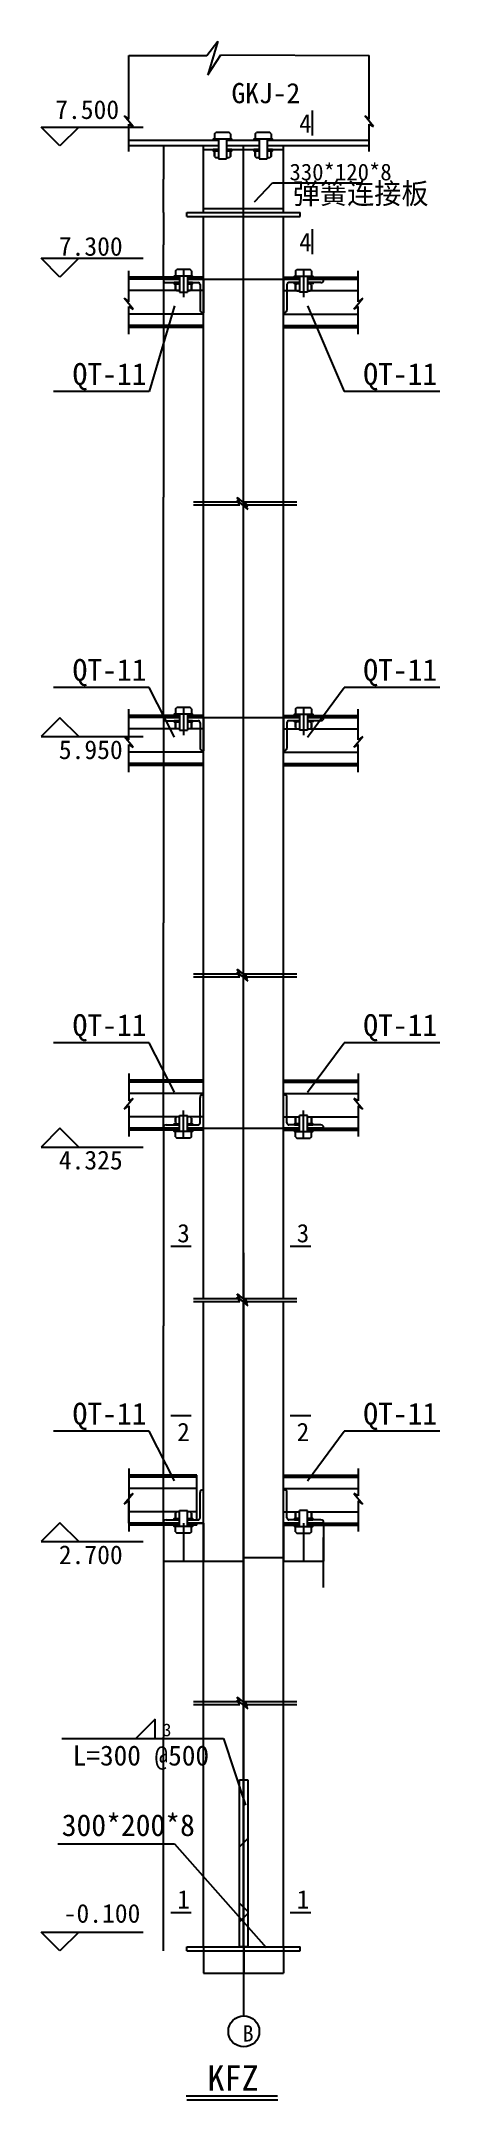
# Model space of a CAD drawing. Header units: metres. Extents: x 1551 to 37884, y 3562 to 29485.
# Drawn here: x 1551 to 6327, y 3595 to 28243 of the extents above; entities that cross this region are included whole.
import ezdxf

# ---------------------------------------------------------------- set-up
doc = ezdxf.new("R2010")
doc.units = ezdxf.units.M
for name, color, linetype in [('DOTE', 1, 'Continuous'), ('PUB_DIM', 3, 'Continuous'), ('PUB_TEXT', 7, 'Continuous'), ('其它', 1, 'Continuous'), ('柱', 5, 'Continuous'), ('梁', 6, 'Continuous'), ('连接板', 3, 'Continuous')]:
    doc.layers.add(name, color=color, linetype=linetype)
doc.dimstyles.get("Standard").update_dxf_attribs({"dimtxt": 2.5, "dimasz": 2.5, "dimexe": 1.25, "dimexo": 0.625, "dimtad": 1, "dimcen": 2.5, "dimazin": 3, "dimtfac": 1, "dimtmove": 0, "dimatfit": 3})

msp = doc.modelspace()

# ---------------------------------------------------------------- texts
at = {"layer": 'PUB_DIM'}
for s, p in [('7.500', (1719.78, 27311.24)), ('7.300', (1762.79, 25674.03)), ('5.950', (1762.79, 19647.45)), ('4.325', (1762.79, 14733.54)), ('2.700', (1762.79, 10008.25)), ('-0.100', (1821.18, 5714.67))]:
    msp.add_text(s, height=225, dxfattribs=at).set_placement(p)
at = {"layer": 'PUB_TEXT'}
for s, height, p in [('GKJ-2', 242.04, (3831.03, 27500.39)), ('4', 220.03, (4641.96, 27148.24)), ('330*120*8', 200, (4525.75, 26576.64)), ('弹簧连接板', 250, (4566.91, 26294.44)), ('4', 220.03, (4641.96, 25727.79)), ('QT-11', 260.44, (1927.36, 24128.21)), ('QT-11', 260.44, (5409.82, 24128.21)), ('QT-11', 260.44, (1927.36, 20584.71)), ('QT-11', 260.44, (5409.82, 20584.71)), ('QT-11', 260.44, (1927.36, 16332.45)), ('QT-11', 260.44, (5409.82, 16332.45)), ('3', 220.03, (3182, 13861.49)), ('3', 220.03, (4612.71, 13861.49)), ('QT-11', 260.44, (1927.36, 11679.95)), ('QT-11', 260.44, (5409.82, 11679.95)), ('2', 220.03, (3182, 11481.41)), ('2', 220.03, (4612.71, 11481.41)), ('3', 152.59, (3007.17, 7947.48)), ('L=300 @500', 240, (1929.86, 7597.18)), ('300*200*8', 260.44, (1797.79, 6752.99)), ('1', 220.03, (3182, 5884.83)), ('1', 220.03, (4612.71, 5884.83)), ('B', 194.6, (3963.83, 4292.52)), ('KFZ', 302.02, (3541.53, 3705.57))]:
    msp.add_text(s, height=height, dxfattribs=at).set_placement(p)

# ---------------------------------------------------------------- blocks, each defined once
blk = doc.blocks.new('_CLOSEDFILLED')
at = {"color": 0, "linetype": 'BYBLOCK'}
blk.add_solid([(-1, 0), (0, 0), (-1, 0)], dxfattribs=at)
blk = doc.blocks.new('*D1')
for p, q in [((3015.07, 26992.76), (3015.07, 26592.76)), ((3014.82, 26592.76), (3014.57, 26592.76)), ((3015.07, 26192.76), (3015.07, 26592.76)), ((3015.07, 26592.76), (3015.07, 26592.76)), ((3015.32, 26592.76), (3015.57, 26592.76))]:
    blk.add_line(p, q)
at = {"layer": 'Defpoints'}
for p in [(3015.07, 26992.76), (3015.07, 26592.76), (3015.07, 26192.76)]:
    blk.add_point(p, dxfattribs=at)
at = {"layer": 'PUB_DIM', "xscale": 0.25, "yscale": 0.25}
blk.add_blockref('_CLOSEDFILLED', (3015.07, 26592.76), dxfattribs=at)
at = {"layer": 'PUB_DIM', "xscale": 0.25, "yscale": 0.25, "rotation": 180}
blk.add_blockref('_CLOSEDFILLED', (3015.07, 26592.76), dxfattribs=at)
at = {"layer": 'PUB_DIM', "insert": (3015.07, 26593.885), "char_height": 1, "attachment_point": 5}
blk.add_mtext('100', dxfattribs=at)
blk = doc.blocks.new('*D2')
for p, q in [((3015.07, 26192.76), (3015.07, 25804.76)), ((3014.82, 25804.76), (3014.57, 25804.76)), ((3015.07, 25416.76), (3015.07, 25804.76)), ((3015.07, 25804.76), (3015.07, 25804.76)), ((3015.32, 25804.76), (3015.57, 25804.76))]:
    blk.add_line(p, q)
at = {"layer": 'Defpoints'}
for p in [(3015.07, 26192.76), (3015.07, 25804.76), (3015.07, 25416.76)]:
    blk.add_point(p, dxfattribs=at)
at = {"layer": 'PUB_DIM', "xscale": 0.25, "yscale": 0.25}
blk.add_blockref('_CLOSEDFILLED', (3015.07, 25804.76), dxfattribs=at)
at = {"layer": 'PUB_DIM', "xscale": 0.25, "yscale": 0.25, "rotation": 180}
blk.add_blockref('_CLOSEDFILLED', (3015.07, 25804.76), dxfattribs=at)
at = {"layer": 'PUB_DIM', "insert": (3015.07, 25805.885), "char_height": 1, "attachment_point": 5}
blk.add_mtext('100', dxfattribs=at)
blk = doc.blocks.new('*D3')
for p, q in [((3015.07, 25416.76), (3015.07, 22781.76)), ((3014.82, 22781.76), (3014.57, 22781.76)), ((3015.07, 20146.76), (3015.07, 22781.76)), ((3015.07, 22781.76), (3015.07, 22781.76)), ((3015.32, 22781.76), (3015.57, 22781.76))]:
    blk.add_line(p, q)
at = {"layer": 'Defpoints'}
for p in [(3015.07, 25416.76), (3015.07, 22781.76), (3015.07, 20146.76)]:
    blk.add_point(p, dxfattribs=at)
at = {"layer": 'PUB_DIM', "xscale": 0.25, "yscale": 0.25}
blk.add_blockref('_CLOSEDFILLED', (3015.07, 22781.76), dxfattribs=at)
at = {"layer": 'PUB_DIM', "xscale": 0.25, "yscale": 0.25, "rotation": 180}
blk.add_blockref('_CLOSEDFILLED', (3015.07, 22781.76), dxfattribs=at)
at = {"layer": 'PUB_DIM', "insert": (3015.07, 22782.885), "char_height": 1, "attachment_point": 5}
blk.add_mtext('1350', dxfattribs=at)
blk = doc.blocks.new('*D4')
for p, q in [((3015.07, 20146.76), (3015.07, 17687.26)), ((3014.82, 17687.26), (3014.57, 17687.26)), ((3015.07, 15227.76), (3015.07, 17687.26)), ((3015.07, 17687.26), (3015.07, 17687.26)), ((3015.32, 17687.26), (3015.57, 17687.26))]:
    blk.add_line(p, q)
at = {"layer": 'Defpoints'}
for p in [(3015.07, 20146.76), (3015.07, 17687.26), (3015.07, 15227.76)]:
    blk.add_point(p, dxfattribs=at)
at = {"layer": 'PUB_DIM', "xscale": 0.25, "yscale": 0.25}
blk.add_blockref('_CLOSEDFILLED', (3015.07, 17687.26), dxfattribs=at)
at = {"layer": 'PUB_DIM', "xscale": 0.25, "yscale": 0.25, "rotation": 180}
blk.add_blockref('_CLOSEDFILLED', (3015.07, 17687.26), dxfattribs=at)
at = {"layer": 'PUB_DIM', "insert": (3015.07, 17688.385), "char_height": 1, "attachment_point": 5}
blk.add_mtext('1625', dxfattribs=at)
blk = doc.blocks.new('*D5')
for p, q in [((3015.07, 15227.76), (3015.07, 12863.26)), ((3014.82, 12863.26), (3014.57, 12863.26)), ((3015.07, 10498.76), (3015.07, 12863.26)), ((3015.07, 12863.26), (3015.07, 12863.26)), ((3015.32, 12863.26), (3015.57, 12863.26))]:
    blk.add_line(p, q)
at = {"layer": 'Defpoints'}
for p in [(3015.07, 15227.76), (3015.07, 12863.26), (3015.07, 10498.76)]:
    blk.add_point(p, dxfattribs=at)
at = {"layer": 'PUB_DIM', "xscale": 0.25, "yscale": 0.25}
blk.add_blockref('_CLOSEDFILLED', (3015.07, 12863.26), dxfattribs=at)
at = {"layer": 'PUB_DIM', "xscale": 0.25, "yscale": 0.25, "rotation": 180}
blk.add_blockref('_CLOSEDFILLED', (3015.07, 12863.26), dxfattribs=at)
at = {"layer": 'PUB_DIM', "insert": (3015.07, 12864.385), "char_height": 1, "attachment_point": 5}
blk.add_mtext('1625', dxfattribs=at)
blk = doc.blocks.new('*D6')
for p, q in [((3015.07, 10498.76), (3015.07, 7937.96)), ((3014.82, 7937.96), (3014.57, 7937.96)), ((3015.07, 5377.17), (3015.07, 7937.96)), ((3015.07, 7937.96), (3015.07, 7937.96)), ((3015.32, 7937.96), (3015.57, 7937.96))]:
    blk.add_line(p, q)
at = {"layer": 'Defpoints'}
for p in [(3015.07, 10498.76), (3015.07, 7937.96), (3015.07, 5377.17)]:
    blk.add_point(p, dxfattribs=at)
at = {"layer": 'PUB_DIM', "xscale": 0.25, "yscale": 0.25}
blk.add_blockref('_CLOSEDFILLED', (3015.07, 7937.96), dxfattribs=at)
at = {"layer": 'PUB_DIM', "xscale": 0.25, "yscale": 0.25, "rotation": 180}
blk.add_blockref('_CLOSEDFILLED', (3015.07, 7937.96), dxfattribs=at)
at = {"layer": 'PUB_DIM', "insert": (3015.07, 7939.085), "char_height": 1, "attachment_point": 5}
blk.add_mtext('2800', dxfattribs=at)
blk = doc.blocks.new('*D7')
for p, q in [((2600.44, 11073.97), (2600.44, 10785.97)), ((2600.19, 10785.97), (2599.94, 10785.97)), ((2600.44, 10497.97), (2600.44, 10785.97)), ((2600.44, 10785.97), (2600.44, 10785.97)), ((2600.69, 10785.97), (2600.94, 10785.97))]:
    blk.add_line(p, q)
at = {"layer": 'Defpoints'}
for p in [(2600.44, 11073.97), (2600.44, 10785.97), (2600.44, 10497.97)]:
    blk.add_point(p, dxfattribs=at)
at = {"layer": 'PUB_DIM', "xscale": 0.25, "yscale": 0.25}
blk.add_blockref('_CLOSEDFILLED', (2600.44, 10785.97), dxfattribs=at)
at = {"layer": 'PUB_DIM', "xscale": 0.25, "yscale": 0.25, "rotation": 180}
blk.add_blockref('_CLOSEDFILLED', (2600.44, 10785.97), dxfattribs=at)
at = {"layer": 'PUB_DIM', "insert": (2600.44, 10787.095), "char_height": 1, "attachment_point": 5}
blk.add_mtext('60', dxfattribs=at)
blk = doc.blocks.new('*D8')
for p, q in [((3014.97, 10498.33), (3014.97, 10043.46)), ((3255.07, 10498.33), (3255.07, 10043.46)), ((3015.22, 10043.46), (3134.02, 10043.46)), ((3136.02, 10043.46), (3254.82, 10043.46))]:
    blk.add_line(p, q)
at = {"layer": 'Defpoints'}
for p in [(3014.97, 10498.33), (3255.07, 10498.33), (3014.97, 10043.46)]:
    blk.add_point(p, dxfattribs=at)
at = {"layer": 'PUB_DIM', "xscale": 0.25, "yscale": 0.25, "rotation": 180}
blk.add_blockref('_CLOSEDFILLED', (3014.97, 10043.46), dxfattribs=at)
at = {"layer": 'PUB_DIM', "xscale": 0.25, "yscale": 0.25}
blk.add_blockref('_CLOSEDFILLED', (3255.07, 10043.46), dxfattribs=at)
at = {"layer": 'PUB_DIM', "insert": (3135.02, 10043.46), "char_height": 1, "attachment_point": 5}
blk.add_mtext('25', dxfattribs=at)
blk = doc.blocks.new('*D9')
for p, q in [((3494.97, 10498.33), (3494.97, 10043.46)), ((3974.97, 10498.33), (3974.97, 10043.46)), ((3495.22, 10043.46), (3733.97, 10043.46)), ((3735.97, 10043.46), (3974.72, 10043.46))]:
    blk.add_line(p, q)
at = {"layer": 'Defpoints'}
for p in [(3494.97, 10498.33), (3974.97, 10498.33), (3494.97, 10043.46)]:
    blk.add_point(p, dxfattribs=at)
at = {"layer": 'PUB_DIM', "xscale": 0.25, "yscale": 0.25, "rotation": 180}
blk.add_blockref('_CLOSEDFILLED', (3494.97, 10043.46), dxfattribs=at)
at = {"layer": 'PUB_DIM', "xscale": 0.25, "yscale": 0.25}
blk.add_blockref('_CLOSEDFILLED', (3974.97, 10043.46), dxfattribs=at)
at = {"layer": 'PUB_DIM', "insert": (3734.97, 10043.46), "char_height": 1, "attachment_point": 5}
blk.add_mtext('60', dxfattribs=at)
blk = doc.blocks.new('*D10')
for p, q in [((3974.97, 10498.33), (3974.97, 10088.83)), ((4454.97, 10498.33), (4454.97, 10088.83)), ((3975.22, 10088.83), (4213.97, 10088.83)), ((4215.97, 10088.83), (4454.72, 10088.83))]:
    blk.add_line(p, q)
at = {"layer": 'Defpoints'}
for p in [(3974.97, 10498.33), (4454.97, 10498.33), (3974.97, 10088.83)]:
    blk.add_point(p, dxfattribs=at)
at = {"layer": 'PUB_DIM', "xscale": 0.25, "yscale": 0.25, "rotation": 180}
blk.add_blockref('_CLOSEDFILLED', (3974.97, 10088.83), dxfattribs=at)
at = {"layer": 'PUB_DIM', "xscale": 0.25, "yscale": 0.25}
blk.add_blockref('_CLOSEDFILLED', (4454.97, 10088.83), dxfattribs=at)
at = {"layer": 'PUB_DIM', "insert": (4214.97, 10088.83), "char_height": 1, "attachment_point": 5}
blk.add_mtext('60', dxfattribs=at)
blk = doc.blocks.new('*D11')
for p, q in [((4454.97, 10498.33), (4454.97, 10043.46)), ((4695.07, 10498.33), (4695.07, 10043.46)), ((4455.22, 10043.46), (4574.02, 10043.46)), ((4576.02, 10043.46), (4694.82, 10043.46))]:
    blk.add_line(p, q)
at = {"layer": 'Defpoints'}
for p in [(4454.97, 10498.33), (4695.07, 10498.33), (4454.97, 10043.46)]:
    blk.add_point(p, dxfattribs=at)
at = {"layer": 'PUB_DIM', "xscale": 0.25, "yscale": 0.25, "rotation": 180}
blk.add_blockref('_CLOSEDFILLED', (4454.97, 10043.46), dxfattribs=at)
at = {"layer": 'PUB_DIM', "xscale": 0.25, "yscale": 0.25}
blk.add_blockref('_CLOSEDFILLED', (4695.07, 10043.46), dxfattribs=at)
at = {"layer": 'PUB_DIM', "insert": (4575.02, 10043.46), "char_height": 1, "attachment_point": 5}
blk.add_mtext('25', dxfattribs=at)
blk = doc.blocks.new('*D12')
for p, q in [((3255.07, 10498.33), (3255.07, 10043.46)), ((3494.97, 10498.33), (3494.97, 10043.46)), ((3255.32, 10043.46), (3374.02, 10043.46)), ((3376.02, 10043.46), (3494.72, 10043.46))]:
    blk.add_line(p, q)
at = {"layer": 'Defpoints'}
for p in [(3255.07, 10498.33), (3494.97, 10498.33), (3255.07, 10043.46)]:
    blk.add_point(p, dxfattribs=at)
at = {"layer": 'PUB_DIM', "xscale": 0.25, "yscale": 0.25, "rotation": 180}
blk.add_blockref('_CLOSEDFILLED', (3255.07, 10043.46), dxfattribs=at)
at = {"layer": 'PUB_DIM', "xscale": 0.25, "yscale": 0.25}
blk.add_blockref('_CLOSEDFILLED', (3494.97, 10043.46), dxfattribs=at)
at = {"layer": 'PUB_DIM', "insert": (3375.02, 10043.46), "char_height": 1, "attachment_point": 5}
blk.add_mtext('25', dxfattribs=at)
blk = doc.blocks.new('*D13')
for p, q in [((4695.07, 10498.33), (4695.07, 10043.46)), ((4934.97, 10498.33), (4934.97, 10043.46)), ((4695.32, 10043.46), (4814.02, 10043.46)), ((4816.02, 10043.46), (4934.72, 10043.46))]:
    blk.add_line(p, q)
at = {"layer": 'Defpoints'}
for p in [(4695.07, 10498.33), (4934.97, 10498.33), (4695.07, 10043.46)]:
    blk.add_point(p, dxfattribs=at)
at = {"layer": 'PUB_DIM', "xscale": 0.25, "yscale": 0.25, "rotation": 180}
blk.add_blockref('_CLOSEDFILLED', (4695.07, 10043.46), dxfattribs=at)
at = {"layer": 'PUB_DIM', "xscale": 0.25, "yscale": 0.25}
blk.add_blockref('_CLOSEDFILLED', (4934.97, 10043.46), dxfattribs=at)
at = {"layer": 'PUB_DIM', "insert": (4815.02, 10043.46), "char_height": 1, "attachment_point": 5}
blk.add_mtext('25', dxfattribs=at)
blk = doc.blocks.new('*D57')
for p, q in [((3495.32, 5424.78), (3495.32, 5109.17)), ((3978.32, 5424.78), (3978.32, 5109.17)), ((3495.57, 5109.17), (3735.82, 5109.17)), ((3737.82, 5109.17), (3978.07, 5109.17))]:
    blk.add_line(p, q)
at = {"layer": 'Defpoints'}
for p in [(3495.32, 5424.78), (3978.32, 5424.78), (3495.32, 5109.17)]:
    blk.add_point(p, dxfattribs=at)
at = {"layer": 'PUB_DIM', "xscale": 0.25, "yscale": 0.25, "rotation": 180}
blk.add_blockref('_CLOSEDFILLED', (3495.32, 5109.17), dxfattribs=at)
at = {"layer": 'PUB_DIM', "xscale": 0.25, "yscale": 0.25}
blk.add_blockref('_CLOSEDFILLED', (3978.32, 5109.17), dxfattribs=at)
at = {"layer": 'PUB_DIM', "insert": (3736.82, 5109.17), "char_height": 1, "attachment_point": 5}
blk.add_mtext('60', dxfattribs=at)
blk = doc.blocks.new('*D58')
for p, q in [((3978.32, 5424.78), (3978.32, 5109.17)), ((4455.32, 5424.78), (4455.32, 5109.17)), ((3978.57, 5109.17), (4215.82, 5109.17)), ((4217.82, 5109.17), (4455.07, 5109.17))]:
    blk.add_line(p, q)
at = {"layer": 'Defpoints'}
for p in [(3978.32, 5424.78), (4455.32, 5424.78), (3978.32, 5109.17)]:
    blk.add_point(p, dxfattribs=at)
at = {"layer": 'PUB_DIM', "xscale": 0.25, "yscale": 0.25, "rotation": 180}
blk.add_blockref('_CLOSEDFILLED', (3978.32, 5109.17), dxfattribs=at)
at = {"layer": 'PUB_DIM', "xscale": 0.25, "yscale": 0.25}
blk.add_blockref('_CLOSEDFILLED', (4455.32, 5109.17), dxfattribs=at)
at = {"layer": 'PUB_DIM', "insert": (4216.82, 5109.17), "char_height": 1, "attachment_point": 5}
blk.add_mtext('60', dxfattribs=at)

# ---------------------------------------------------------------- dimensions: what is measured, and where the dimension line sits
at = {"layer": 'PUB_DIM'}
for base, p1, p2, text, picture, middle in [((3015.07, 26592.76), (3015.07, 26992.76), (3015.07, 26192.76), '100', '*D1', (3015.07, 26593.885)), ((3015.07, 25804.76), (3015.07, 26192.76), (3015.07, 25416.76), '100', '*D2', (3015.07, 25805.885)), ((3015.07, 22781.76), (3015.07, 25416.76), (3015.07, 20146.76), '1350', '*D3', (3015.07, 22782.885)), ((3015.07, 17687.26), (3015.07, 20146.76), (3015.07, 15227.76), '1625', '*D4', (3015.07, 17688.385)), ((3015.07, 12863.26), (3015.07, 15227.76), (3015.07, 10498.76), '1625', '*D5', (3015.07, 12864.385)), ((2600.44, 10785.97), (2600.44, 11073.97), (2600.44, 10497.97), '60', '*D7', (2600.44, 10787.095)), ((3015.07, 7937.96), (3015.07, 10498.76), (3015.07, 5377.17), '2800', '*D6', (3015.07, 7939.085)), ((3014.97, 10043.46), (3014.97, 10498.33), (3255.07, 10498.33), '25', '*D8', (3135.02, 10043.46)), ((3255.07, 10043.46), (3255.07, 10498.33), (3494.97, 10498.33), '25', '*D12', (3375.02, 10043.46)), ((3494.97, 10043.46), (3494.97, 10498.33), (3974.97, 10498.33), '60', '*D9', (3734.97, 10043.46)), ((3974.97, 10088.83), (3974.97, 10498.33), (4454.97, 10498.33), '60', '*D10', (4214.97, 10088.83)), ((4454.97, 10043.46), (4454.97, 10498.33), (4695.07, 10498.33), '25', '*D11', (4575.02, 10043.46)), ((4695.07, 10043.46), (4695.07, 10498.33), (4934.97, 10498.33), '25', '*D13', (4815.02, 10043.46)), ((3495.32, 5109.17), (3495.32, 5424.78), (3978.32, 5424.78), '60', '*D57', (3736.82, 5109.17)), ((3978.32, 5109.17), (3978.32, 5424.78), (4455.32, 5424.78), '60', '*D58', (4216.82, 5109.17))]:
    dim = msp.add_linear_dim(base=base, p1=p1, p2=p2, text=text, dimstyle='Standard', dxfattribs=at)
    dim.commit()
    dim.dimension.update_dxf_attribs({"geometry": picture, "text_midpoint": middle})

# ---------------------------------------------------------------- hatches: boundary and pattern name
h = msp.add_hatch()
h.set_pattern_fill('ANSI38', scale=200)
h.paths.add_polyline_path([(3928.55, 5424.78), (4028.55, 5424.78), (4028.55, 7424.78), (3928.55, 7424.78)])

# ---------------------------------------------------------------- linework, layer by layer
for p, q in [((3537.3, 28072.33), (3665.81, 28243.03)), ((3665.81, 28243.03), (3546.48, 27839.62)), ((2600.44, 27307.76), (2600.44, 28072.33)), ((2600.44, 28072.33), (3537.3, 28072.33)), ((3546.48, 27839.62), (3702.52, 28078)), ((3702.52, 28078), (5479.91, 28072.33)), ((5479.91, 27307.76), (5479.91, 28072.33)), ((2653.7, 27220.36), (2547.18, 27349.56)), ((2547.18, 27349.56), (2600.44, 27307.76)), ((2600.44, 26920.18), (2600.44, 27250.76)), ((2600.44, 27250.76), (2653.7, 27220.36)), ((5426.65, 27349.56), (5479.91, 27307.76)), ((5533.17, 27220.36), (5426.65, 27349.56)), ((5479.91, 27250.76), (5533.17, 27220.36)), ((5479.91, 26920.18), (5479.91, 27250.76)), ((4106.15, 26320.53), (4321.78, 26547.54)), ((4321.78, 26547.54), (5376.6, 26547.54)), ((2600.44, 25122.75), (2600.44, 25491.33)), ((5349.71, 25122.75), (5349.71, 25491.33)), ((2653.7, 25035.36), (2547.18, 25164.55)), ((2547.18, 25164.55), (2600.44, 25122.75)), ((5296.45, 25035.36), (5402.97, 25164.55)), ((5402.97, 25164.55), (5349.71, 25122.75)), ((2600.44, 24735.18), (2600.44, 25065.76)), ((2600.44, 25065.76), (2653.7, 25035.36)), ((3148.65, 25075.64), (2844.63, 24047.4)), ((4743.05, 25075.64), (5180.09, 24047.4)), ((5349.71, 25065.76), (5296.45, 25035.36)), ((5349.71, 24735.18), (5349.71, 25065.76)), ((2844.63, 24047.4), (1697.63, 24047.4)), ((6327.09, 24047.4), (5180.09, 24047.4)), ((3376.38, 22725.64), (3929.29, 22725.64)), ((3376.38, 22689.9), (3929.29, 22689.9)), ((3898.89, 22778.9), (4028.08, 22672.38)), ((3929.29, 22725.64), (3898.89, 22778.9)), ((3898.89, 22743.16), (4028.08, 22636.64)), ((3929.29, 22689.9), (3898.89, 22743.16)), ((3986.28, 22725.64), (4615.53, 22725.64)), ((4028.08, 22672.38), (3986.28, 22725.64)), ((3986.28, 22689.9), (4615.53, 22689.9)), ((4028.08, 22636.64), (3986.28, 22689.9)), ((2844.63, 20503.89), (1697.63, 20503.89)), ((3148.65, 19910.37), (2844.63, 20503.89)), ((4743.05, 19910.37), (5180.09, 20503.89)), ((6327.09, 20503.89), (5180.09, 20503.89)), ((2600.44, 19877.26), (2600.44, 20245.84)), ((5349.71, 19877.26), (5349.71, 20245.84)), ((2653.7, 19789.87), (2547.18, 19919.06)), ((2547.18, 19919.06), (2600.44, 19877.26)), ((2600.44, 19489.68), (2600.44, 19820.26)), ((2600.44, 19820.26), (2653.7, 19789.87)), ((5296.45, 19789.87), (5402.97, 19919.06)), ((5349.71, 19820.26), (5296.45, 19789.87)), ((5402.97, 19919.06), (5349.71, 19877.26)), ((5349.71, 19489.68), (5349.71, 19820.26)), ((3376.38, 17077.65), (3929.29, 17077.65)), ((3376.38, 17041.91), (3929.29, 17041.91)), ((3898.89, 17130.91), (4028.08, 17024.39)), ((3929.29, 17077.65), (3898.89, 17130.91)), ((3898.89, 17095.17), (4028.08, 16988.65)), ((3929.29, 17041.91), (3898.89, 17095.17)), ((3986.28, 17077.65), (4615.53, 17077.65)), ((4028.08, 17024.39), (3986.28, 17077.65)), ((3986.28, 17041.91), (4615.53, 17041.91)), ((4028.08, 16988.65), (3986.28, 17041.91)), ((2844.63, 16251.64), (1697.63, 16251.64)), ((3148.65, 15658.11), (2844.63, 16251.64)), ((4743.05, 15658.11), (5180.09, 16251.64)), ((6327.09, 16251.64), (5180.09, 16251.64)), ((2600.44, 15884.67), (2600.44, 15554.09)), ((5349.71, 15884.67), (5349.71, 15554.09)), ((2653.7, 15584.49), (2547.18, 15455.3)), ((2600.44, 15554.09), (2653.7, 15584.49)), ((5349.71, 15554.09), (5296.45, 15584.49)), ((5296.45, 15584.49), (5402.97, 15455.3)), ((2547.18, 15455.3), (2600.44, 15497.1)), ((2600.44, 15497.1), (2600.44, 15128.52)), ((5349.71, 15497.1), (5349.71, 15128.52)), ((5402.97, 15455.3), (5349.71, 15497.1)), ((3376.38, 13189.72), (3929.29, 13189.72)), ((3376.38, 13153.98), (3929.29, 13153.98)), ((3898.89, 13242.98), (4028.08, 13136.46)), ((3929.29, 13189.72), (3898.89, 13242.98)), ((3898.89, 13207.24), (4028.08, 13100.72)), ((3929.29, 13153.98), (3898.89, 13207.24)), ((4028.08, 13136.46), (3986.28, 13189.72)), ((3986.28, 13189.72), (4615.53, 13189.72)), ((3986.28, 13153.98), (4615.53, 13153.98)), ((4028.08, 13100.72), (3986.28, 13153.98)), ((2844.63, 11599.13), (1697.63, 11599.13)), ((3148.65, 11005.61), (2844.63, 11599.13)), ((4743.05, 11005.61), (5180.09, 11599.13)), ((6327.09, 11599.13), (5180.09, 11599.13)), ((2600.44, 11155.46), (2600.44, 10824.88)), ((5349.71, 11155.46), (5349.71, 10824.88)), ((2653.7, 10855.28), (2547.18, 10726.08)), ((2600.44, 10824.88), (2653.7, 10855.28)), ((5296.45, 10855.28), (5402.97, 10726.08)), ((5349.71, 10824.88), (5296.45, 10855.28)), ((2547.18, 10726.08), (2600.44, 10767.88)), ((2600.44, 10767.88), (2600.44, 10399.31)), ((5402.97, 10726.08), (5349.71, 10767.88)), ((5349.71, 10767.88), (5349.71, 10399.31)), ((3898.89, 8416.49), (4028.08, 8309.97)), ((3929.29, 8363.23), (3898.89, 8416.49)), ((3898.89, 8380.76), (4028.08, 8274.24)), ((3929.29, 8327.5), (3898.89, 8380.76)), ((2915.2, 8150.89), (2685.27, 7921.24)), ((2915.2, 7921.24), (2915.2, 8150.89)), ((3376.38, 8363.23), (3929.29, 8363.23)), ((3376.38, 8327.5), (3929.29, 8327.5)), ((3986.28, 8363.23), (4615.53, 8363.23)), ((4028.08, 8309.97), (3986.28, 8363.23)), ((3986.28, 8327.5), (4615.53, 8327.5)), ((4028.08, 8274.24), (3986.28, 8327.5)), ((1800.76, 7921.24), (3734.88, 7918.91)), ((3734.88, 7918.91), (3998.63, 7120.97)), ((3928.55, 7424.78), (4028.55, 7424.78)), ((3928.55, 5424.78), (3928.55, 7424.78)), ((4028.55, 7424.78), (4028.55, 5424.78)), ((1750.08, 6657.7), (3149.36, 6657.7)), ((3149.36, 6657.7), (4246.51, 5418.92)), ((4028.55, 5424.78), (3928.55, 5424.78)), ((4246.51, 5418.92), (4241.32, 5424.78)), ((3296.95, 3594.53), (4386.43, 3594.53))]:
    msp.add_line(p, q)
for points in [[(4796.3, 27412.51), (4796.3, 27115.21)], [(4796.3, 25992.06), (4796.3, 25694.75)], [(3104.18, 13813.66), (3349.62, 13813.66)], [(4534.89, 13813.66), (4780.33, 13813.66)], [(3104.18, 11789.99), (3349.62, 11789.99)], [(4534.89, 11789.99), (4780.33, 11789.99)], [(3104.18, 5836.99), (3349.62, 5836.99)], [(4534.89, 5836.99), (4780.33, 5836.99)], [(3289.7, 3641.62), (4381.55, 3641.62)]]:
    msp.add_lwpolyline(points)
msp.add_circle((3979.05, 4414.08), 185.56)
at = {"layer": 'DOTE'}
msp.add_line((3978.55, 4599.64), (3978.55, 13736.22), dxfattribs=at)
at = {"layer": 'PUB_DIM'}
for p, q in [((1551.18, 27215.33), (2001.18, 27215.33)), ((1776.18, 26990.33), (1551.18, 27215.33)), ((1776.18, 27215.33), (2774.75, 27215.33)), ((2001.18, 27215.33), (1776.18, 26990.33)), ((1551.18, 25643.42), (2001.18, 25643.42)), ((1776.18, 25418.42), (1551.18, 25643.42)), ((1776.18, 25643.42), (2774.75, 25643.42)), ((2001.18, 25643.42), (1776.18, 25418.42)), ((1776.18, 20141.67), (1551.18, 19916.67)), ((2001.18, 19916.67), (1776.18, 20141.67)), ((1551.18, 19916.67), (2001.18, 19916.67)), ((1776.18, 19916.67), (2774.75, 19916.67)), ((1776.18, 15227.76), (1551.18, 15002.76)), ((2001.18, 15002.76), (1776.18, 15227.76)), ((1551.18, 15002.76), (2001.18, 15002.76)), ((1776.18, 15002.76), (2774.75, 15002.76)), ((1776.18, 10502.47), (1551.18, 10277.47)), ((2001.18, 10277.47), (1776.18, 10502.47)), ((1551.18, 10277.47), (2001.18, 10277.47)), ((1776.18, 10277.47), (2774.75, 10277.47)), ((4934.18, 9728.23), (4934.18, 10329.23)), ((1776.18, 5377.17), (1551.18, 5602.17)), ((1551.18, 5602.17), (2001.18, 5602.17)), ((2001.18, 5602.17), (1776.18, 5377.17)), ((1776.18, 5602.17), (2774.75, 5602.17))]:
    msp.add_line(p, q, dxfattribs=at)
at = {"layer": '其它'}
for p, q in [((3627, 27134.83), (3643, 27150.83)), ((3627, 27134.83), (3627, 27070.83)), ((3803, 27150.83), (3643, 27150.83)), ((3819, 27134.83), (3803, 27150.83)), ((3819, 27134.83), (3819, 27070.83)), ((4116.45, 27134.83), (4132.45, 27150.83)), ((4116.45, 27134.83), (4116.45, 27070.83)), ((4292.45, 27150.83), (4132.45, 27150.83)), ((4308.45, 27134.83), (4292.45, 27150.83)), ((4308.45, 27134.83), (4308.45, 27070.83)), ((3626.93, 26915.26), (3641.45, 26929.78)), ((3626.93, 26915.26), (3626.93, 26863.29)), ((3626.93, 26863.29), (3626.93, 26915.26)), ((3675, 27070.83), (3674.66, 26835.17)), ((3771, 27070.83), (3770.66, 26835.17)), ((3818.93, 26915.26), (3804.41, 26929.78)), ((3818.93, 26915.26), (3818.93, 26863.29)), ((3818.93, 26863.29), (3818.93, 26915.26)), ((4116.38, 26915.26), (4130.91, 26929.78)), ((4116.38, 26915.26), (4116.38, 26863.29)), ((4116.38, 26863.29), (4116.38, 26915.26)), ((4164.45, 27070.83), (4164.45, 26835.17)), ((4260.45, 27070.83), (4260.45, 26835.17)), ((4308.38, 26915.26), (4293.86, 26929.78)), ((4308.38, 26915.26), (4308.38, 26863.29)), ((4308.38, 26863.29), (4308.38, 26915.26)), ((3626.93, 26863.29), (3642.93, 26847.29)), ((3674.93, 26847.29), (3642.93, 26847.29)), ((3674.66, 26835.17), (3770.66, 26835.17)), ((3802.93, 26847.29), (3770.93, 26847.29)), ((3818.93, 26863.29), (3802.93, 26847.29)), ((4116.38, 26863.29), (4132.38, 26847.29)), ((4164.38, 26847.29), (4132.38, 26847.29)), ((4164.45, 26835.17), (4260.45, 26835.17)), ((4292.38, 26847.29), (4260.38, 26847.29)), ((4308.38, 26863.29), (4292.38, 26847.29)), ((3159.07, 25494.72), (3175.07, 25510.72)), ((3159.07, 25494.72), (3159.07, 25430.72)), ((3335.07, 25510.72), (3175.07, 25510.72)), ((3207.07, 25430.72), (3207.07, 25239.62)), ((3255.07, 25510.72), (3255.07, 25178.93)), ((3303.07, 25430.72), (3303.07, 25239.62)), ((3351.07, 25494.72), (3335.07, 25510.72)), ((3351.07, 25494.72), (3351.07, 25430.72)), ((4599.07, 25494.72), (4615.07, 25510.72)), ((4599.07, 25494.72), (4599.07, 25430.72)), ((4615.07, 25510.72), (4775.07, 25510.72)), ((4647.07, 25430.72), (4647.07, 25239.62)), ((4695.07, 25510.72), (4695.07, 25178.93)), ((4743.07, 25430.72), (4743.07, 25239.62)), ((4791.07, 25494.72), (4775.07, 25510.72)), ((4791.07, 25494.72), (4791.07, 25430.72)), ((3159.07, 25323.26), (3175.07, 25339.26)), ((3159.07, 25271.29), (3159.07, 25323.26)), ((3159.07, 25323.26), (3159.07, 25271.29)), ((3159.07, 25271.29), (3175.07, 25255.29)), ((3207.07, 25255.29), (3175.07, 25255.29)), ((3207.07, 25239.62), (3303.07, 25239.62)), ((3335.07, 25255.29), (3303.07, 25255.29)), ((3351.07, 25323.26), (3335.07, 25339.26)), ((3351.07, 25271.29), (3335.07, 25255.29)), ((3351.07, 25271.29), (3351.07, 25323.26)), ((3351.07, 25323.26), (3351.07, 25271.29)), ((4599.07, 25323.26), (4615.07, 25339.26)), ((4599.07, 25323.26), (4599.07, 25271.29)), ((4599.07, 25271.29), (4599.07, 25323.26)), ((4599.07, 25271.29), (4615.07, 25255.29)), ((4615.07, 25255.29), (4647.07, 25255.29)), ((4743.07, 25239.62), (4647.07, 25239.62)), ((4743.07, 25255.29), (4775.07, 25255.29)), ((4791.07, 25323.26), (4775.07, 25339.26)), ((4791.07, 25271.29), (4775.07, 25255.29)), ((4791.07, 25323.26), (4791.07, 25271.29)), ((4791.07, 25271.29), (4791.07, 25323.26)), ((3159.07, 20249.23), (3175.07, 20265.23)), ((3159.07, 20249.23), (3159.07, 20185.23)), ((3335.07, 20265.23), (3175.07, 20265.23)), ((3255.07, 20265.23), (3255.07, 19933.43)), ((3351.07, 20249.23), (3335.07, 20265.23)), ((3351.07, 20249.23), (3351.07, 20185.23)), ((4599.07, 20249.23), (4615.07, 20265.23)), ((4599.07, 20249.23), (4599.07, 20185.23)), ((4615.07, 20265.23), (4775.07, 20265.23)), ((4695.07, 20265.23), (4695.07, 19933.43)), ((4791.07, 20249.23), (4775.07, 20265.23)), ((4791.07, 20249.23), (4791.07, 20185.23)), ((3159.07, 20077.77), (3175.07, 20093.77)), ((3159.07, 20025.8), (3159.07, 20077.77)), ((3159.07, 20077.77), (3159.07, 20025.8)), ((3159.07, 20025.8), (3175.07, 20009.8)), ((3207.07, 20009.8), (3175.07, 20009.8)), ((3207.07, 20185.23), (3207.07, 19994.13)), ((3207.07, 19994.13), (3303.07, 19994.13)), ((3303.07, 20185.23), (3303.07, 19994.13)), ((3335.07, 20009.8), (3303.07, 20009.8)), ((3351.07, 20077.77), (3335.07, 20093.77)), ((3351.07, 20025.8), (3335.07, 20009.8)), ((3351.07, 20025.8), (3351.07, 20077.77)), ((3351.07, 20077.77), (3351.07, 20025.8)), ((4599.07, 20077.77), (4615.07, 20093.77)), ((4599.07, 20077.77), (4599.07, 20025.8)), ((4599.07, 20025.8), (4599.07, 20077.77)), ((4599.07, 20025.8), (4615.07, 20009.8)), ((4615.07, 20009.8), (4647.07, 20009.8)), ((4647.07, 20185.23), (4647.07, 19994.13)), ((4743.07, 19994.13), (4647.07, 19994.13)), ((4743.07, 20185.23), (4743.07, 19994.13)), ((4743.07, 20009.8), (4775.07, 20009.8)), ((4791.07, 20077.77), (4775.07, 20093.77)), ((4791.07, 20025.8), (4775.07, 20009.8)), ((4791.07, 20077.77), (4791.07, 20025.8)), ((4791.07, 20025.8), (4791.07, 20077.77)), ((3159.07, 15348.56), (3175.07, 15364.56)), ((3159.07, 15348.56), (3159.07, 15296.59)), ((3159.07, 15296.59), (3159.07, 15348.56)), ((3159.07, 15296.59), (3175.07, 15280.59)), ((3207.07, 15364.56), (3175.07, 15364.56)), ((3207.07, 15380.22), (3303.07, 15380.22)), ((3207.07, 15189.13), (3207.07, 15380.22)), ((3255.07, 15109.13), (3255.07, 15440.92)), ((3303.07, 15189.13), (3303.07, 15380.22)), ((3335.07, 15364.56), (3303.07, 15364.56)), ((3351.07, 15348.56), (3335.07, 15364.56)), ((3351.07, 15296.59), (3335.07, 15280.59)), ((3351.07, 15348.56), (3351.07, 15296.59)), ((3351.07, 15296.59), (3351.07, 15348.56)), ((4599.07, 15348.56), (4615.07, 15364.56)), ((4599.07, 15296.59), (4599.07, 15348.56)), ((4599.07, 15348.56), (4599.07, 15296.59)), ((4599.07, 15296.59), (4615.07, 15280.59)), ((4615.07, 15364.56), (4647.07, 15364.56)), ((4743.07, 15380.22), (4647.07, 15380.22)), ((4647.07, 15189.13), (4647.07, 15380.22)), ((4695.07, 15109.13), (4695.07, 15440.92)), ((4743.07, 15189.13), (4743.07, 15380.22)), ((4743.07, 15364.56), (4775.07, 15364.56)), ((4791.07, 15348.56), (4775.07, 15364.56)), ((4791.07, 15296.59), (4775.07, 15280.59)), ((4791.07, 15296.59), (4791.07, 15348.56)), ((4791.07, 15348.56), (4791.07, 15296.59)), ((3159.07, 15125.13), (3159.07, 15189.13)), ((3159.07, 15125.13), (3175.07, 15109.13)), ((3335.07, 15109.13), (3175.07, 15109.13)), ((3351.07, 15125.13), (3335.07, 15109.13)), ((3351.07, 15125.13), (3351.07, 15189.13)), ((4599.07, 15125.13), (4599.07, 15189.13)), ((4599.07, 15125.13), (4615.07, 15109.13)), ((4615.07, 15109.13), (4775.07, 15109.13)), ((4791.07, 15125.13), (4775.07, 15109.13)), ((4791.07, 15125.13), (4791.07, 15189.13)), ((3159.07, 10619.34), (3175.07, 10635.34)), ((3159.07, 10619.34), (3159.07, 10567.37)), ((3159.07, 10567.37), (3159.07, 10619.34)), ((3207.07, 10635.34), (3175.07, 10635.34)), ((3207.07, 10459.91), (3207.07, 10651.01)), ((3207.07, 10651.01), (3303.07, 10651.01)), ((3303.07, 10459.91), (3303.07, 10651.01)), ((3335.07, 10635.34), (3303.07, 10635.34)), ((3351.07, 10619.34), (3335.07, 10635.34)), ((3351.07, 10619.34), (3351.07, 10567.37)), ((3351.07, 10567.37), (3351.07, 10619.34)), ((4599.07, 10619.34), (4615.07, 10635.34)), ((4599.07, 10619.34), (4599.07, 10567.37)), ((4599.07, 10567.37), (4599.07, 10619.34)), ((4615.07, 10635.34), (4647.07, 10635.34)), ((4743.07, 10651.01), (4647.07, 10651.01)), ((4647.07, 10459.91), (4647.07, 10651.01)), ((4743.07, 10459.91), (4743.07, 10651.01)), ((4743.07, 10635.34), (4775.07, 10635.34)), ((4791.07, 10619.34), (4775.07, 10635.34)), ((4791.07, 10619.34), (4791.07, 10567.37)), ((4791.07, 10567.37), (4791.07, 10619.34)), ((3159.07, 10567.37), (3175.07, 10551.37)), ((3159.07, 10395.91), (3159.07, 10459.91)), ((3159.07, 10395.91), (3175.07, 10379.91)), ((3335.07, 10379.91), (3175.07, 10379.91)), ((3351.07, 10567.37), (3335.07, 10551.37)), ((3351.07, 10395.91), (3335.07, 10379.91)), ((3351.07, 10395.91), (3351.07, 10459.91)), ((4599.07, 10567.37), (4615.07, 10551.37)), ((4599.07, 10395.91), (4599.07, 10459.91)), ((4599.07, 10395.91), (4615.07, 10379.91)), ((4615.07, 10379.91), (4775.07, 10379.91)), ((4791.07, 10567.37), (4775.07, 10551.37)), ((4791.07, 10395.91), (4775.07, 10379.91)), ((4791.07, 10395.91), (4791.07, 10459.91))]:
    msp.add_line(p, q, dxfattribs=at)
for points in [[(3674.93, 26944.3), (3610.7, 26944.3), (3610.7, 26929.78), (3674.93, 26929.78)], [(3771, 27056.3), (3834.05, 27056.3), (3834.05, 27070.83), (3610.77, 27070.83), (3610.77, 27056.3), (3675, 27056.3)], [(3770.93, 26929.78), (3833.98, 26929.78), (3833.98, 26944.3), (3770.93, 26944.3)], [(4164.38, 26944.3), (4100.15, 26944.3), (4100.15, 26929.78), (4164.38, 26929.78)], [(4260.45, 27056.3), (4323.5, 27056.3), (4323.5, 27070.83), (4100.22, 27070.83), (4100.22, 27056.3), (4164.45, 27056.3)], [(4260.38, 26929.78), (4323.43, 26929.78), (4323.43, 26944.3), (4260.38, 26944.3)], [(3303.07, 25416.2), (3366.12, 25416.2), (3366.12, 25430.72), (3142.84, 25430.72), (3142.84, 25416.2), (3207.07, 25416.2)], [(4647.07, 25416.2), (4584.03, 25416.2), (4584.03, 25430.72), (4807.3, 25430.72), (4807.3, 25416.2), (4743.07, 25416.2)], [(3207.07, 25352.3), (3142.84, 25352.3), (3142.84, 25337.78), (3207.07, 25337.78)], [(3303.07, 25337.78), (3366.12, 25337.78), (3366.12, 25352.3), (3303.07, 25352.3)], [(4647.07, 25337.78), (4584.03, 25337.78), (4584.03, 25352.3), (4647.07, 25352.3)], [(4743.07, 25352.3), (4807.3, 25352.3), (4807.3, 25337.78), (4743.07, 25337.78)], [(3303.07, 20170.71), (3366.12, 20170.71), (3366.12, 20185.23), (3142.84, 20185.23), (3142.84, 20170.71), (3207.07, 20170.71)], [(3207.07, 20106.81), (3142.84, 20106.81), (3142.84, 20092.29), (3207.07, 20092.29)], [(3303.07, 20092.29), (3366.12, 20092.29), (3366.12, 20106.81), (3303.07, 20106.81)], [(4647.07, 20170.71), (4584.03, 20170.71), (4584.03, 20185.23), (4807.3, 20185.23), (4807.3, 20170.71), (4743.07, 20170.71)], [(4647.07, 20092.29), (4584.03, 20092.29), (4584.03, 20106.81), (4647.07, 20106.81)], [(4743.07, 20106.81), (4807.3, 20106.81), (4807.3, 20092.29), (4743.07, 20092.29)], [(3207.07, 15267.55), (3142.84, 15267.55), (3142.84, 15282.07), (3207.07, 15282.07)], [(3303.07, 15203.65), (3366.12, 15203.65), (3366.12, 15189.13), (3142.84, 15189.13), (3142.84, 15203.65), (3207.07, 15203.65)], [(3303.07, 15282.07), (3366.12, 15282.07), (3366.12, 15267.55), (3303.07, 15267.55)], [(4647.07, 15282.07), (4584.03, 15282.07), (4584.03, 15267.55), (4647.07, 15267.55)], [(4647.07, 15203.65), (4584.03, 15203.65), (4584.03, 15189.13), (4807.3, 15189.13), (4807.3, 15203.65), (4743.07, 15203.65)], [(4743.07, 15267.55), (4807.3, 15267.55), (4807.3, 15282.07), (4743.07, 15282.07)], [(3207.07, 10538.33), (3142.84, 10538.33), (3142.84, 10552.85), (3207.07, 10552.85)], [(3303.07, 10474.43), (3366.12, 10474.43), (3366.12, 10459.91), (3142.84, 10459.91), (3142.84, 10474.43), (3207.07, 10474.43)], [(3303.07, 10552.85), (3366.12, 10552.85), (3366.12, 10538.33), (3303.07, 10538.33)], [(4647.07, 10552.85), (4584.03, 10552.85), (4584.03, 10538.33), (4647.07, 10538.33)], [(4647.07, 10474.43), (4584.03, 10474.43), (4584.03, 10459.91), (4807.3, 10459.91), (4807.3, 10474.43), (4743.07, 10474.43)], [(4743.07, 10538.33), (4807.3, 10538.33), (4807.3, 10552.85), (4743.07, 10552.85)]]:
    msp.add_lwpolyline(points, dxfattribs=at)
at = {"layer": '柱'}
for p, q in [((2600.44, 27056.3), (3675, 27056.3)), ((2600.44, 26992.3), (3675, 26992.3)), ((3771, 27056.3), (4164.45, 27056.3)), ((3771, 26992.3), (4164.45, 26992.3)), ((3975.07, 13180.16), (3975.07, 26992.3)), ((4260.45, 27056.3), (5479.91, 27056.3)), ((4260.45, 26992.3), (5479.91, 26992.3)), ((3295.07, 26192.3), (4655.07, 26192.3)), ((3295.07, 26144.3), (3295.07, 26192.3)), ((3295.07, 26144.3), (4655.07, 26144.3)), ((3495.07, 13189.72), (3495.07, 26144.3)), ((4455.07, 13189.72), (4455.07, 26144.3)), ((4655.07, 26144.3), (4655.07, 26192.3)), ((3495.07, 25392.3), (4455.07, 25392.3)), ((3495.07, 20146.81), (4455.07, 20146.81)), ((3495.07, 15227.55), (4455.07, 15227.55)), ((3495.07, 5424.78), (3495.07, 13153.98)), ((3975.07, 5424.78), (3975.07, 13144.43)), ((4455.07, 5424.78), (4455.07, 13153.98)), ((3495.07, 5376.78), (4455.07, 5376.78))]:
    msp.add_line(p, q, dxfattribs=at)
at = {"layer": '梁'}
for p, q in [((3207.07, 25416.3), (2600.44, 25416.3)), ((3207.07, 25392.3), (2600.44, 25392.3)), ((3495.07, 25416.3), (3303.07, 25416.3)), ((3495.07, 25392.3), (3303.07, 25392.3)), ((4455.07, 25416.3), (4647.07, 25416.3)), ((4455.07, 25392.3), (4647.07, 25392.3)), ((4743.07, 25416.3), (5349.71, 25416.3)), ((4743.07, 25392.3), (5349.71, 25392.3)), ((3207.07, 25256.3), (2600.44, 25256.3)), ((3495.07, 25256.3), (3303.07, 25256.3)), ((4455.07, 25256.3), (4647.07, 25256.3)), ((4743.07, 25256.3), (5349.71, 25256.3)), ((3495.07, 24976.3), (2600.44, 24976.3)), ((4455.07, 24976.3), (5349.71, 24976.3)), ((3495.07, 24840.3), (2600.44, 24840.3)), ((3495.07, 24816.3), (2600.44, 24816.3)), ((4455.07, 24840.3), (5349.71, 24840.3)), ((4455.07, 24816.3), (5349.71, 24816.3)), ((3207.07, 20170.81), (2600.44, 20170.81)), ((3207.07, 20146.81), (2600.44, 20146.81)), ((3207.07, 20010.81), (2600.44, 20010.81)), ((3495.07, 20170.81), (3303.07, 20170.81)), ((3495.07, 20146.81), (3303.07, 20146.81)), ((3495.07, 20010.81), (3303.07, 20010.81)), ((4455.07, 20170.81), (4647.07, 20170.81)), ((4455.07, 20146.81), (4647.07, 20146.81)), ((4455.07, 20010.81), (4647.07, 20010.81)), ((4743.07, 20170.81), (5349.71, 20170.81)), ((4743.07, 20146.81), (5349.71, 20146.81)), ((4743.07, 20010.81), (5349.71, 20010.81)), ((3495.07, 19730.81), (2600.44, 19730.81)), ((4455.07, 19730.81), (5349.71, 19730.81)), ((3495.07, 19594.81), (2600.44, 19594.81)), ((3495.07, 19570.81), (2600.44, 19570.81)), ((4455.07, 19594.81), (5349.71, 19594.81)), ((4455.07, 19570.81), (5349.71, 19570.81)), ((3495.07, 15803.55), (2600.44, 15803.55)), ((3495.07, 15779.55), (2600.44, 15779.55)), ((4455.07, 15803.55), (5349.71, 15803.55)), ((4455.07, 15779.55), (5349.71, 15779.55)), ((3495.07, 15643.55), (2600.44, 15643.55)), ((4455.07, 15643.55), (5349.71, 15643.55)), ((3207.07, 15363.55), (2600.44, 15363.55)), ((3495.07, 15363.55), (3303.07, 15363.55)), ((4455.07, 15363.55), (4647.07, 15363.55)), ((4743.07, 15363.55), (5349.71, 15363.55)), ((3207.07, 15227.55), (2600.44, 15227.55)), ((3207.07, 15203.55), (2600.44, 15203.55)), ((3495.07, 15227.55), (3303.07, 15227.55)), ((3495.07, 15203.55), (3303.07, 15203.55)), ((4455.07, 15227.55), (4647.07, 15227.55)), ((4455.07, 15203.55), (4647.07, 15203.55)), ((4743.07, 15227.55), (5349.71, 15227.55)), ((4743.07, 15203.55), (5349.71, 15203.55)), ((3415.07, 11074.33), (2600.44, 11074.33)), ((3415.07, 11050.33), (2600.44, 11050.33)), ((3415.07, 10914.33), (2600.44, 10914.33)), ((3415.07, 10538.33), (3415.07, 11074.33)), ((4455.07, 11074.33), (5349.71, 11074.33)), ((4455.07, 11050.33), (5349.71, 11050.33)), ((4455.07, 10914.33), (5349.71, 10914.33)), ((3207.07, 10634.33), (2600.44, 10634.33)), ((3415.07, 10634.33), (3303.07, 10634.33)), ((4455.07, 10634.33), (4647.07, 10634.33)), ((4743.07, 10634.33), (5349.71, 10634.33)), ((3207.07, 10498.33), (2600.44, 10498.33)), ((3207.07, 10474.33), (2600.44, 10474.33)), ((3495.07, 10498.33), (3303.07, 10498.33)), ((3415.07, 10474.33), (3303.07, 10474.33)), ((3415.07, 10474.33), (3415.07, 10498.33)), ((4455.07, 10498.33), (4647.07, 10498.33)), ((4455.07, 10474.33), (4647.07, 10474.33)), ((4743.07, 10498.33), (5349.71, 10498.33)), ((4743.07, 10474.33), (5349.71, 10474.33))]:
    msp.add_line(p, q, dxfattribs=at)
at = {"layer": '连接板'}
for p, q in [((3495.07, 26192.3), (3495.07, 26992.3)), ((3495.07, 26992.3), (3675, 26992.3)), ((3495.07, 26944.3), (3675, 26944.3)), ((3771, 26992.3), (4164.45, 26992.3)), ((3771, 26944.3), (4164.45, 26944.3)), ((4260.45, 26992.3), (4455.07, 26992.3)), ((4260.45, 26944.3), (4455.07, 26944.3)), ((4455.07, 26192.3), (4455.07, 26992.3)), ((3495.07, 26240.3), (4455.07, 26240.3)), ((3495.07, 26192.3), (4455.07, 26192.3)), ((3015.07, 25392.3), (3207.07, 25392.3)), ((3015.07, 25384.3), (3015.07, 25392.3)), ((3303.07, 25392.3), (3495.07, 25392.3)), ((3495.07, 25392.3), (3495.07, 24992.3)), ((4647.07, 25392.3), (4455.07, 25392.3)), ((4455.07, 25392.3), (4455.07, 24992.3)), ((4935.07, 25392.3), (4743.07, 25392.3)), ((4935.07, 25384.3), (4935.07, 25392.3)), ((3047.07, 25352.3), (3207.07, 25352.3)), ((3303.07, 25352.3), (3431.07, 25352.3)), ((3455.07, 25328.3), (3455.07, 25024.3)), ((4495.07, 25328.3), (4495.07, 25024.3)), ((4647.07, 25352.3), (4519.07, 25352.3)), ((4903.07, 25352.3), (4743.07, 25352.3)), ((3487.07, 24992.3), (3495.07, 24992.3)), ((4463.07, 24992.3), (4455.07, 24992.3)), ((3015.07, 20146.81), (3207.07, 20146.81)), ((3015.07, 20138.81), (3015.07, 20146.81)), ((3047.07, 20106.81), (3207.07, 20106.81)), ((3303.07, 20146.81), (3495.07, 20146.81)), ((3303.07, 20106.81), (3431.07, 20106.81)), ((3455.07, 20082.81), (3455.07, 19778.81)), ((3495.07, 20146.81), (3495.07, 19746.81)), ((4647.07, 20146.81), (4455.07, 20146.81)), ((4455.07, 20146.81), (4455.07, 19746.81)), ((4495.07, 20082.81), (4495.07, 19778.81)), ((4647.07, 20106.81), (4519.07, 20106.81)), ((4935.07, 20146.81), (4743.07, 20146.81)), ((4903.07, 20106.81), (4743.07, 20106.81)), ((4935.07, 20138.81), (4935.07, 20146.81)), ((3487.07, 19746.81), (3495.07, 19746.81)), ((4463.07, 19746.81), (4455.07, 19746.81)), ((3455.07, 15291.55), (3455.07, 15595.55)), ((3487.07, 15627.55), (3495.07, 15627.55)), ((3495.07, 15227.55), (3495.07, 15627.55)), ((4455.07, 15227.55), (4455.07, 15627.55)), ((4463.07, 15627.55), (4455.07, 15627.55)), ((4495.07, 15291.55), (4495.07, 15595.55)), ((3015.07, 15235.55), (3015.07, 15227.55)), ((3015.07, 15227.55), (3207.07, 15227.55)), ((3047.07, 15267.55), (3207.07, 15267.55)), ((3303.07, 15267.55), (3431.07, 15267.55)), ((3303.07, 15227.55), (3495.07, 15227.55)), ((4647.07, 15227.55), (4455.07, 15227.55)), ((4647.07, 15267.55), (4519.07, 15267.55)), ((4903.07, 15267.55), (4743.07, 15267.55)), ((4935.07, 15227.55), (4743.07, 15227.55)), ((4935.07, 15235.55), (4935.07, 15227.55)), ((3455.07, 10562.33), (3455.07, 10866.33)), ((3487.07, 10898.33), (3495.07, 10898.33)), ((3495.07, 10498.33), (3495.07, 10898.33)), ((4463.07, 10898.33), (4455.07, 10898.33)), ((4455.07, 10498.33), (4455.07, 10898.33)), ((4495.07, 10562.33), (4495.07, 10866.33)), ((3015.07, 10506.33), (3015.07, 10498.33)), ((3015.07, 10498.33), (3207.07, 10498.33)), ((3047.07, 10538.33), (3207.07, 10538.33)), ((3303.07, 10538.33), (3431.07, 10538.33)), ((3303.07, 10498.33), (3495.07, 10498.33)), ((4647.07, 10498.33), (4455.07, 10498.33)), ((4647.07, 10538.33), (4519.07, 10538.33)), ((4903.07, 10538.33), (4743.07, 10538.33)), ((4935.07, 10498.33), (4743.07, 10498.33)), ((4935.07, 10506.33), (4935.07, 10498.33)), ((3295.07, 5424.78), (4655.07, 5424.78)), ((3295.07, 5376.78), (3295.07, 5424.78)), ((4655.07, 5376.78), (4655.07, 5424.78)), ((3295.07, 5376.78), (4655.07, 5376.78))]:
    msp.add_line(p, q, dxfattribs=at)
for centre, radius, start, end in [((3047.07, 25384.3), 32, 180, 270), ((3431.07, 25328.3), 24, 0, 90), ((4519.07, 25328.3), 24, 90, 180), ((4903.07, 25384.3), 32, 270, 0), ((3487.07, 25024.3), 32, 180, 270), ((4463.07, 25024.3), 32, 270, 0), ((3047.07, 20138.81), 32, 180, 270), ((3431.07, 20082.81), 24, 0, 90), ((4519.07, 20082.81), 24, 90, 180), ((4903.07, 20138.81), 32, 270, 0), ((3487.07, 19778.81), 32, 180, 270), ((4463.07, 19778.81), 32, 270, 0), ((3487.07, 15595.55), 32, 90, 180), ((4463.07, 15595.55), 32, 360, 90), ((3431.07, 15291.55), 24, 270, 0), ((4519.07, 15291.55), 24, 180, 270), ((3047.07, 15235.55), 32, 90, 180), ((4903.07, 15235.55), 32, 0, 90), ((3487.07, 10866.33), 32, 90, 180), ((4463.07, 10866.33), 32, 360, 90), ((3047.07, 10506.33), 32, 90, 180), ((3431.07, 10562.33), 24, 270, 0), ((4519.07, 10562.33), 24, 180, 270), ((4903.07, 10506.33), 32, 0, 90)]:
    msp.add_arc(centre, radius, start, end, dxfattribs=at)

msp.set_redraw_order([(e.dxf.handle, doc.entitydb.next_handle()) for e in msp.query("TEXT MTEXT ATTDEF DIMENSION ARC_DIMENSION")])  # texts and dimensions are drawn at this point

doc.saveas('drawing.dxf')
